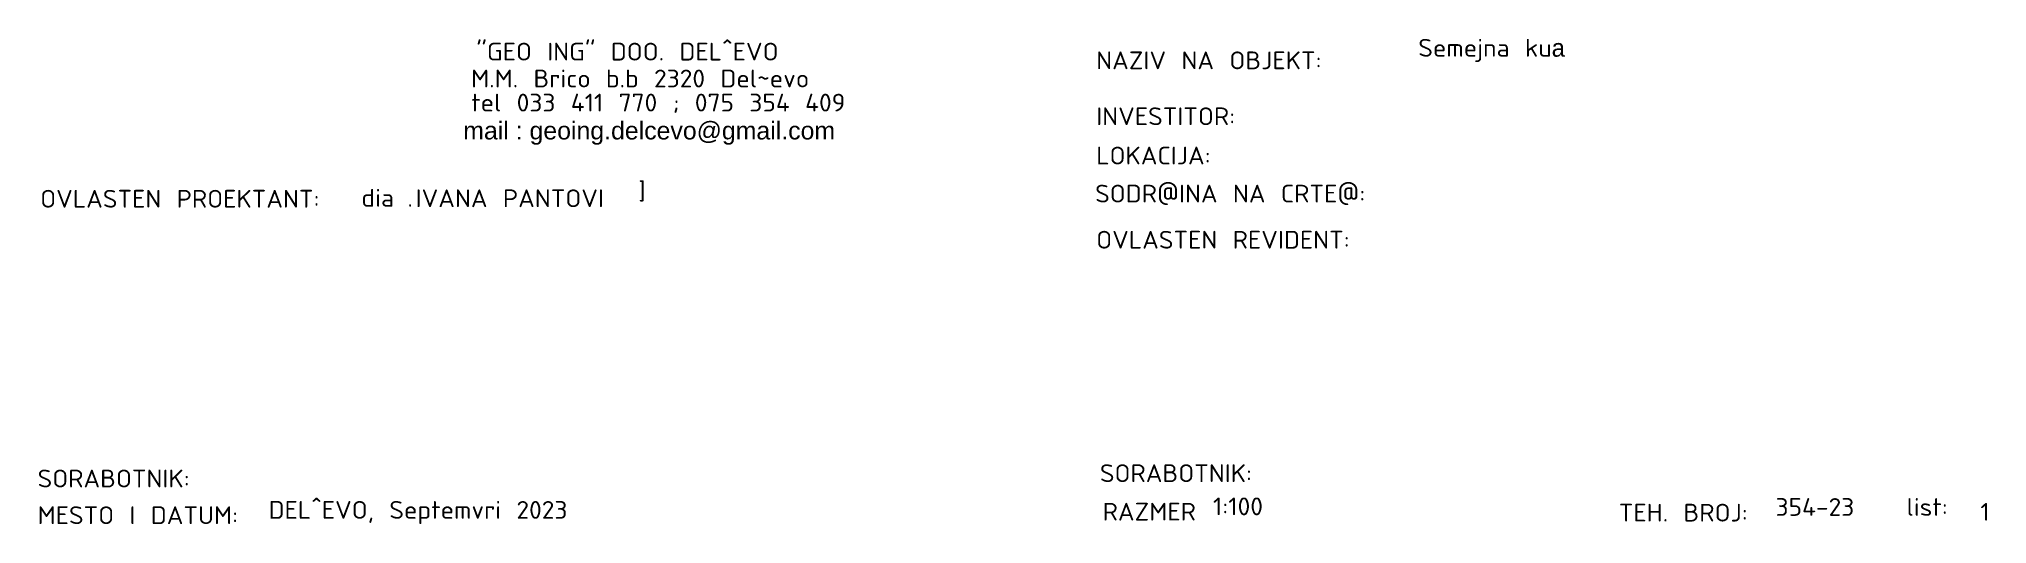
# Model space of a CAD drawing. Header units: millimetres. Extents: x -428 to 1070, y 0 to 297.
# Drawn here: x 445.6 to 609.9, y 5 to 46 of the extents above; entities that cross this region are included whole.
import ezdxf

# ---------------------------------------------------------------- set-up
doc = ezdxf.new("R2010")
doc.units = ezdxf.units.MM
doc.header["$MEASUREMENT"] = 0
doc.layers.add('7', color=7, linetype='Continuous', lineweight=25)
doc.styles.add('GENERATED_STYLE_3', font='arial.ttf')

msp = doc.modelspace()

# ---------------------------------------------------------------- texts
at = {"layer": '7', "color": 7, "linetype": 'Continuous', "lineweight": 25, "char_height": 1.5, "attachment_point": 7}
for s, insert in [('\\A1;{\\pql;\\Ftxt.shx;Semejna ku}a}', (561.97, 44.05)), ('\\A1;{\\pql;\\Ftxt.shx;"GEO ING" DOO. DEL^ EVO}', (482.53, 44.18)), ('\\A1;{\\pql;\\Ftxt.shx;NAZIV NA OBJEKT:}', (534.81, 43.44)), ('\\A1;{\\pql;\\Ftxt.shx;M.M. Brico b.b 2320 Del~evo}', (482.09, 41.91)), ('\\A1;{\\pql;\\Ftxt.shx;tel 033 411 770 ; 075 354 409}', (482.1, 39.76)), ('\\A1;{\\pql;\\Ftxt.shx;INVESTITOR:}', (534.81, 38.72)), ('\\A1;{\\pql;\\Ftxt.shx;LOKACIJA:}', (534.81, 35.4)), ('\\A1;{\\pql;\\Ftxt.shx;OVLASTEN PROEKTANT:}', (445.75, 31.75)), ('\\A1;{\\pql;\\Ftxt.shx;dia}', (472.84, 31.83)), ('\\A1;{\\pql;\\Ftxt.shx;IVANA PANTOVI}', (477.41, 31.79)), ('\\A1;{\\pql;\\Ftxt.shx;]}', (496.2, 32.27)), ('\\A1;{\\pql;\\Ftxt.shx;SODR@INA NA CRTE@:}', (534.72, 31.97)), ('\\A1;{\\pql;\\Ftxt.shx;.}', (476.72, 31.83)), ('\\A1;{\\pql;\\Ftxt.shx;^I}', (477.32, 31.83)), ('\\A1;{\\pql;\\Ftxt.shx;OVLASTEN REVIDENT:}', (534.81, 28.29)), ('\\A1;{\\pql;\\Ftxt.shx;SORABOTNIK:}', (535.12, 8.57)), ('\\A1;{\\pql;\\Ftxt.shx;SORABOTNIK:}', (445.53, 8.12)), ('\\A1;{\\pql;\\Ftxt.shx;DEL^ EVO, Septemvri 2023}', (465.01, 5.02)), ('\\A1;{\\pql;\\Ftxt.shx;RAZMER }', (535.35, 5.32)), ('\\A1;{\\pql;\\Ftxt.shx;1:100}', (544.66, 5.77)), ('\\A1;{\\pql;\\Ftxt.shx;TEH. BROJ:}', (578.88, 5.24)), ('\\A1;{\\pql;\\Ftxt.shx;354-23}', (592.1, 5.72)), ('\\A1;{\\pql;\\Ftxt.shx;list:}', (603.15, 5.72)), ('\\A1;{\\pql;\\Ftxt.shx;1}', (609.38, 5.31)), ('\\A1;{\\pql;\\Ftxt.shx;MESTO I DATUM:}', (445.53, 5.02)), ('\\A1;{\\pql;\\Ftxt.shx;^I}', (549.94, 5.36))]:
    msp.add_mtext(s, dxfattribs=dict(at, insert=insert))
at = {"layer": '7', "color": 7, "linetype": 'Continuous', "lineweight": 25, "insert": (481.43, 37.06), "char_height": 1.5, "attachment_point": 7, "style": 'GENERATED_STYLE_3'}
msp.add_mtext('\\A1;{\\pql;\\fArial|b0|i0|c0|p34;mail : geoing.delcevo@gmail.com}', dxfattribs=at)

doc.saveas('drawing.dxf')
